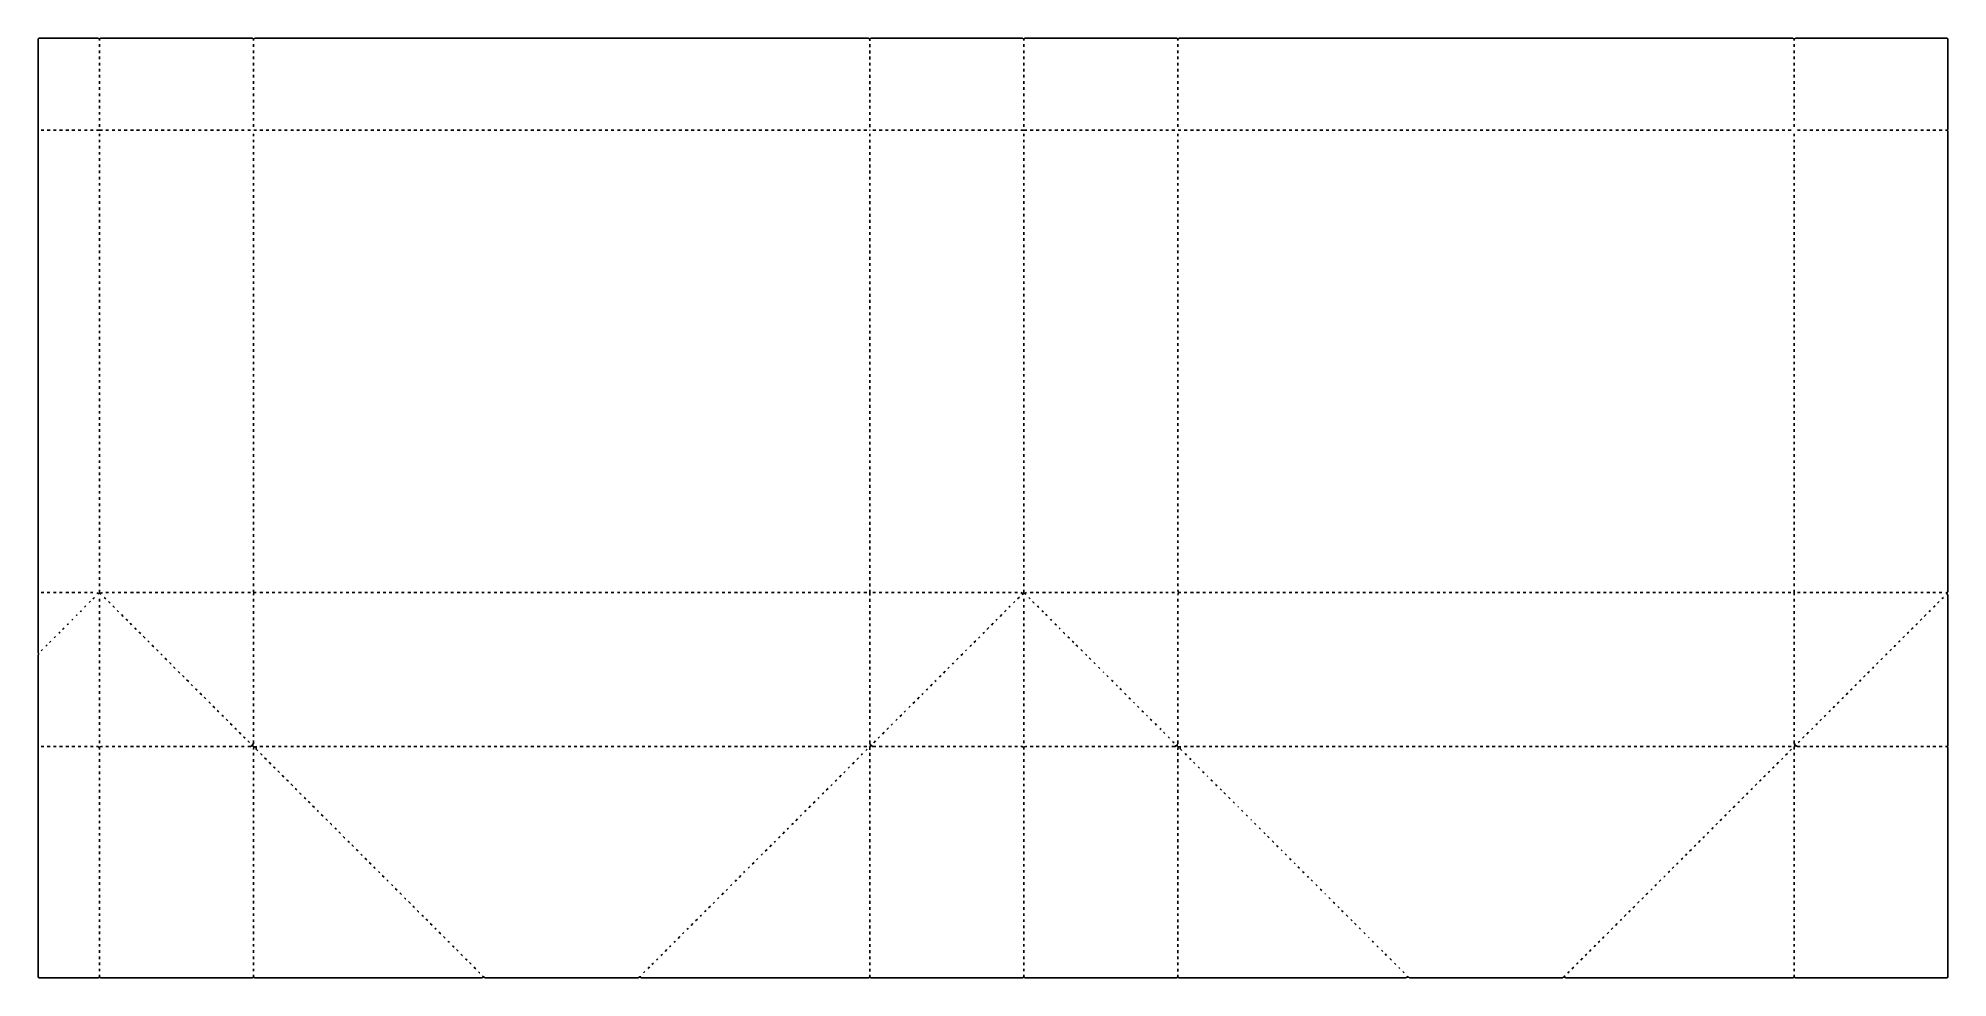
# Model space of a CAD drawing. Extents: x 2 to 7322, y 5 to 3606.
import ezdxf

# ---------------------------------------------------------------- set-up
doc = ezdxf.new("R2010")
doc.units = 0
doc.layers.get('0').update_dxf_attribs({"linetype": 'CONTINUOUS'})

msp = doc.modelspace()

# ---------------------------------------------------------------- linework, layer by layer
at = {"color": 7, "linetype": 'CONTINUOUS'}
for points in [[(7318, 1479), (7322, 1486), (7322, 3249, -0.120666), (7320, 3253, -0.120666), (7322, 3257), (7322, 3604), (7319, 3606), (6738, 3606), (6735, 3604), (6731, 3604), (6728, 3606), (4376, 3606), (4374.9, 3605.2, -0.345617), (4366, 3606), (3785, 3606), (3783.1, 3604.8), (3782, 3604), (3778, 3604), (3776.1, 3605.2), (3775, 3606), (3194, 3606), (3191, 3604), (3188, 3604), (3186.1, 3605.2), (3185, 3606), (832, 3606), (830.9, 3605.2, -0.345617), (822, 3606), (242, 3606), (240.1, 3604.8), (239, 3604), (235, 3604), (232, 3606), (5, 3606), (2, 3603), (2, 1250), (3, 1249), (3, 1244), (2, 1243), (2, 9), (5, 5), (232, 5, -0.165541), (237, 7, -0.165541), (242, 5), (822, 5, -0.165541), (827, 7, -0.165541), (832, 5), (1702, 5, -0.079147), (1708, 8)], [(230, 1475, 0.205258), (232, 1478)], [(3780, 1479, -0.192809), (3769, 1482)], [(5852, 8, -0.085094), (5858, 5), (6728, 5, -0.165541), (6733, 7, -0.165541), (6738, 5), (7319, 5), (7322, 9), (7322, 887, -0.120666), (7320, 891, -0.120666), (7322, 895), (7322, 1472), (7319.8, 1475.9), (7319, 1477), (7318, 1479, -0.120666), (7314, 1481)], [(148, 1393, -0.184026), (151, 1395)], [(163, 1408, -0.09902), (168, 1412)], [(212, 1457, -0.087559), (218, 1462)], [(3740, 1442, 0.108348), (3746, 1447)], [(3838, 1424, -0.124787), (3832, 1430)], [(3870, 1392, -0.140055), (3864, 1398)], [(7250, 1408, -0.087559), (7256, 1413)], [(7300, 1458, -0.087559), (7306, 1463)], [(95, 1340, -0.087559), (101, 1345)], [(113, 1358, -0.083767), (118, 1362)], [(3623, 1325, 0.108348), (3629, 1330)], [(3673, 1375, 0.150937), (3678, 1379)], [(3887, 1375, -0.183481), (3882, 1380)], [(7182, 1340, -0.071068), (7189, 1346)], [(7200, 1358, -0.087559), (7206, 1363)], [(45, 1290, -0.087559), (51, 1295)], [(3573, 1275, 0.108348), (3579, 1280)], [(3987, 1275, -0.140055), (3981, 1281)], [(7083, 1241, -0.087559), (7089, 1246)], [(7133, 1291, -0.087559), (7139, 1296)], [(3506, 1208, 0.150937), (3511, 1212)], [(7015, 1173, -0.071068), (7022, 1179)], [(7033, 1191, -0.087559), (7039, 1196)], [(3406, 1108, 0.108348), (3412, 1113)], [(3456, 1158, 0.108348), (3462, 1163)], [(6966, 1124, -0.087559), (6972, 1129)], [(3339, 1041, 0.213245), (3344, 1046)], [(3389, 1091, 0.150937), (3394, 1095)], [(6866, 1024, -0.087559), (6872, 1029)], [(6898, 1056, -0.071068), (6905, 1062)], [(6916, 1074, -0.087559), (6922, 1079)], [(3289, 991, 0.108348), (3295, 996)], [(6799, 957, -0.087559), (6805, 962)], [(6848, 1006, -0.071068), (6855, 1012)], [(226, 891, -0.225288), (235, 889), (239, 889), (240.1, 889.8, -0.174795), (249, 891)], [(805, 891), (816, 891.5), (819.1, 893.6), (823, 895), (824, 895), (824, 899, 0.618034), (826, 901), (827, 902), (827.5, 904), (827, 914)], [(3174, 876, 0.108348), (3180, 881)], [(3190, 879, -0.195884), (3193, 895)], [(3213, 891), (3201, 891), (3194.9, 895.3), (3193, 895), (3193, 899, -1.117265), (3192, 901), (3190, 903), (3190, 914)], [(3222, 924, 0.150937), (3227, 928)], [(3769, 891, -0.225288), (3778, 889), (3782, 889), (3783.1, 889.8, -0.174795), (3792, 891)], [(4371, 879), (4372, 890), (4368, 894), (4368, 899), (4369, 900, 0.132887), (4370.5, 903), (4371, 914)], [(6733, 880, -0.201491), (6736, 895), (6736, 899, -0.684067), (6734, 902), (6733, 903), (6733, 914)], [(6749, 907, -0.087559), (6755, 912)], [(3107, 809, 0.150937), (3112, 813)], [(6684, 842, -0.087559), (6690, 847)], [(3057, 759, 0.108348), (3063, 764)], [(6616, 774, -0.071068), (6623, 780)], [(6634, 792, -0.087559), (6640, 797)], [(2990, 692, 0.150937), (2995, 696)], [(3007, 709, 0.108348), (3013, 714)], [(6517, 675, -0.087559), (6523, 680)], [(6567, 725, -0.087559), (6573, 730)], [(2890, 592, 0.108348), (2896, 597)], [(2940, 642, 0.213245), (2945, 647)], [(6449, 607, -0.071068), (6456, 613)], [(2823, 525, 0.150937), (2828, 529)], [(2840, 542, 0.108348), (2846, 547)], [(6350, 508, -0.087559), (6356, 513)], [(6400, 558, -0.087559), (6406, 563)], [(2773, 475, 0.213245), (2778, 480)], [(6282, 440, -0.071068), (6289, 446)], [(2673, 375, 0.108348), (2679, 380)], [(2723, 425, 0.108348), (2729, 430)], [(6233, 391, -0.087559), (6239, 396)], [(2606, 308, 0.213245), (2611, 313)], [(2656, 358, 0.150937), (2661, 362)], [(6165, 323, -0.071068), (6172, 329)], [(6183, 341, -0.087559), (6189, 346)], [(2556, 258, 0.108348), (2562, 263)], [(6066, 224, -0.087559), (6072, 229)], [(6115, 273, -0.071068), (6122, 279)], [(2489, 191, 0.150937), (2494, 195)], [(5998, 156, -0.071068), (6005, 162)], [(1578, 141, -0.183481), (1573, 146)], [(2372, 74, 0.150937), (2377, 78)], [(2389, 91, 0.108348), (2395, 96)], [(2439, 141, 0.213245), (2444, 146)], [(5948, 106, -0.071068), (5955, 112)], [(1705, 13), (1708, 10), (1708, 8, -0.126966), (1715, 5), (2302, 5, -0.126706), (2309, 8), (2309, 10), (2310, 11)], [(2309, 8, -0.085094), (2315, 5), (3185, 5, -0.165541), (3190, 7, -0.120666), (3194, 5), (3775, 5, -0.165541), (3780, 7, -0.165541), (3785, 5), (4366, 5, -0.165541), (4371, 7, -0.120666), (4375, 5), (5245, 5, -0.126706), (5252, 8)], [(2322, 24, 0.140238), (2327, 29)], [(2339, 41, 0.114296), (2345, 47)], [(5250, 11), (5252, 9), (5252, 8, -0.126966), (5259, 5), (5845, 5, -0.126706), (5852, 8, -0.216752), (5855, 13)], [(5899, 57, -0.087559), (5905, 62)]]:
    msp.add_lwpolyline(points, format="xyb", dxfattribs=at)
for points in [[(237, 3597), (237, 3604)], [(827, 3597), (827, 3604)], [(3190, 3596), (3190, 3604)], [(3780, 3597), (3780, 3604)], [(4371, 3597), (4371, 3604)], [(6733, 3597), (6733, 3604)], [(237, 3573), (237, 3583)], [(237, 3549), (237, 3559)], [(237, 3526), (237, 3536)], [(827, 3573), (827, 3583)], [(827, 3549), (827, 3559)], [(827, 3526), (827, 3536)], [(3190, 3572), (3190, 3583)], [(3190, 3548), (3190, 3559)], [(3190, 3525), (3190, 3536)], [(3780, 3573), (3780, 3583)], [(3780, 3549), (3780, 3559)], [(3780, 3526), (3780, 3536)], [(4371, 3573), (4371, 3583)], [(4371, 3549), (4371, 3559)], [(4371, 3526), (4371, 3536)], [(6733, 3573), (6733, 3583)], [(6733, 3549), (6733, 3559)], [(6733, 3526), (6733, 3536)], [(237, 3502), (237, 3512)], [(237, 3479), (237, 3488)], [(237, 3455), (237, 3465)], [(237, 3431), (237, 3441)], [(827, 3502), (827, 3512)], [(827, 3479), (827, 3488)], [(827, 3455), (827, 3465)], [(827, 3431), (827, 3441)], [(3190, 3501), (3190, 3512)], [(3190, 3478), (3190, 3488)], [(3190, 3454), (3190, 3465)], [(3190, 3430), (3190, 3441)], [(3780, 3502), (3780, 3512)], [(3780, 3479), (3780, 3488)], [(3780, 3455), (3780, 3465)], [(3780, 3431), (3780, 3441)], [(4371, 3502), (4371, 3512)], [(4371, 3479), (4371, 3488)], [(4371, 3455), (4371, 3465)], [(4371, 3431), (4371, 3441)], [(6733, 3502), (6733, 3512)], [(6733, 3479), (6733, 3488)], [(6733, 3455), (6733, 3465)], [(6733, 3431), (6733, 3441)], [(237, 3408), (237, 3418)], [(237, 3384), (237, 3394)], [(237, 3360), (237, 3370)], [(827, 3408), (827, 3418)], [(827, 3384), (827, 3394)], [(827, 3360), (827, 3370)], [(3190, 3407), (3190, 3418)], [(3190, 3383), (3190, 3394)], [(3190, 3359), (3190, 3370)], [(3780, 3408), (3780, 3418)], [(3780, 3384), (3780, 3394)], [(3780, 3360), (3780, 3370)], [(4371, 3408), (4371, 3418)], [(4371, 3384), (4371, 3394)], [(4371, 3360), (4371, 3370)], [(6733, 3408), (6733, 3418)], [(6733, 3384), (6733, 3394)], [(6733, 3360), (6733, 3370)], [(237, 3337), (237, 3347)], [(237, 3313), (237, 3323)], [(237, 3290), (237, 3299)], [(827, 3337), (827, 3347)], [(827, 3313), (827, 3323)], [(827, 3290), (827, 3299)], [(3190, 3336), (3190, 3347)], [(3190, 3312), (3190, 3323)], [(3190, 3289), (3190, 3299)], [(3780, 3337), (3780, 3347)], [(3780, 3313), (3780, 3323)], [(3780, 3290), (3780, 3299)], [(4371, 3337), (4371, 3347)], [(4371, 3313), (4371, 3323)], [(4371, 3290), (4371, 3299)], [(6733, 3337), (6733, 3347)], [(6733, 3313), (6733, 3323)], [(6733, 3290), (6733, 3299)], [(13, 3253), (24, 3253)], [(37, 3253), (48, 3253)], [(61, 3253), (71, 3253)], [(84, 3253), (95, 3253)], [(108, 3253), (119, 3253)], [(131, 3253), (142, 3253)], [(155, 3253), (166, 3253)], [(179, 3253), (190, 3253)], [(202, 3253), (213, 3253)], [(226, 3253), (249, 3253)], [(237, 3266), (237, 3276)], [(237, 3231), (237, 3240)], [(261, 3253), (272, 3253)], [(285, 3253), (296, 3253)], [(309, 3253), (319, 3253)], [(332, 3253), (343, 3253)], [(356, 3253), (367, 3253)], [(379, 3253), (390, 3253)], [(403, 3253), (414, 3253)], [(427, 3253), (438, 3253)], [(450, 3253), (461, 3253)], [(474, 3253), (485, 3253)], [(498, 3253), (508, 3253)], [(521, 3253), (532, 3253)], [(545, 3253), (556, 3253)], [(568, 3253), (579, 3253)], [(592, 3253), (603, 3253)], [(616, 3253), (627, 3253)], [(639, 3253), (650, 3253)], [(663, 3253), (674, 3253)], [(687, 3253), (697, 3253)], [(710, 3253), (721, 3253)], [(734, 3253), (745, 3253)], [(757, 3253), (768, 3253)], [(781, 3253), (792, 3253)], [(805, 3253), (816, 3253)], [(827, 3266), (827, 3276)], [(827, 3231), (827, 3240)], [(828, 3253), (839, 3253)], [(852, 3253), (863, 3253)], [(876, 3253), (886, 3253)], [(899, 3253), (910, 3253)], [(923, 3253), (934, 3253)], [(946, 3253), (957, 3253)], [(970, 3253), (981, 3253)], [(994, 3253), (1004, 3253)], [(1017, 3253), (1028, 3253)], [(1041, 3253), (1052, 3253)], [(1065, 3253), (1075, 3253)], [(1088, 3253), (1099, 3253)], [(1112, 3253), (1123, 3253)], [(1135, 3253), (1146, 3253)], [(1159, 3253), (1170, 3253)], [(1183, 3253), (1193, 3253)], [(1206, 3253), (1217, 3253)], [(1230, 3253), (1241, 3253)], [(1254, 3253), (1264, 3253)], [(1277, 3253), (1288, 3253)], [(1301, 3253), (1312, 3253)], [(1324, 3253), (1335, 3253)], [(1348, 3253), (1359, 3253)], [(1372, 3253), (1382, 3253)], [(1395, 3253), (1406, 3253)], [(1419, 3253), (1430, 3253)], [(1442, 3253), (1453, 3253)], [(1466, 3253), (1477, 3253)], [(1490, 3253), (1501, 3253)], [(1513, 3253), (1524, 3253)], [(1537, 3253), (1548, 3253)], [(1561, 3253), (1571, 3253)], [(1584, 3253), (1595, 3253)], [(1608, 3253), (1619, 3253)], [(1631, 3253), (1642, 3253)], [(1655, 3253), (1666, 3253)], [(1679, 3253), (1690, 3253)], [(1702, 3253), (1713, 3253)], [(1726, 3253), (1737, 3253)], [(1750, 3253), (1760, 3253)], [(1773, 3253), (1784, 3253)], [(1797, 3253), (1808, 3253)], [(1820, 3253), (1831, 3253)], [(1844, 3253), (1855, 3253)], [(1868, 3253), (1878, 3253)], [(1891, 3253), (1902, 3253)], [(1915, 3253), (1926, 3253)], [(1939, 3253), (1949, 3253)], [(1962, 3253), (1973, 3253)], [(1986, 3253), (1997, 3253)], [(2009, 3253), (2020, 3253)], [(2033, 3253), (2044, 3253)], [(2057, 3253), (2067, 3253)], [(2080, 3253), (2091, 3253)], [(2104, 3253), (2115, 3253)], [(2128, 3253), (2138, 3253)], [(2151, 3253), (2162, 3253)], [(2175, 3253), (2186, 3253)], [(2198, 3253), (2209, 3253)], [(2222, 3253), (2233, 3253)], [(2246, 3253), (2256, 3253)], [(2269, 3253), (2280, 3253)], [(2293, 3253), (2304, 3253)], [(2317, 3253), (2327, 3253)], [(2340, 3253), (2351, 3253)], [(2364, 3253), (2375, 3253)], [(2387, 3253), (2398, 3253)], [(2411, 3253), (2422, 3253)], [(2435, 3253), (2445, 3253)], [(2458, 3253), (2469, 3253)], [(2482, 3253), (2493, 3253)], [(2505, 3253), (2516, 3253)], [(2529, 3253), (2540, 3253)], [(2553, 3253), (2564, 3253)], [(2576, 3253), (2587, 3253)], [(2600, 3253), (2611, 3253)], [(2624, 3253), (2634, 3253)], [(2647, 3253), (2658, 3253)], [(2671, 3253), (2682, 3253)], [(2694, 3253), (2705, 3253)], [(2718, 3253), (2729, 3253)], [(2742, 3253), (2753, 3253)], [(2765, 3253), (2776, 3253)], [(2789, 3253), (2800, 3253)], [(2813, 3253), (2823, 3253)], [(2836, 3253), (2847, 3253)], [(2860, 3253), (2871, 3253)], [(2883, 3253), (2894, 3253)], [(2907, 3253), (2918, 3253)], [(2931, 3253), (2941, 3253)], [(2954, 3253), (2965, 3253)], [(2978, 3253), (2989, 3253)], [(3002, 3253), (3012, 3253)], [(3025, 3253), (3036, 3253)], [(3049, 3253), (3060, 3253)], [(3072, 3253), (3083, 3253)], [(3096, 3253), (3107, 3253)], [(3120, 3253), (3130, 3253)], [(3143, 3253), (3154, 3253)], [(3167, 3253), (3178, 3253)], [(3189, 3253), (3191, 3253)], [(3190, 3265), (3190, 3276)], [(3190, 3230), (3190, 3240)], [(3202, 3253), (3213, 3253)], [(3226, 3253), (3237, 3253)], [(3250, 3253), (3260, 3253)], [(3273, 3253), (3284, 3253)], [(3297, 3253), (3308, 3253)], [(3320, 3253), (3331, 3253)], [(3344, 3253), (3355, 3253)], [(3368, 3253), (3378, 3253)], [(3391, 3253), (3402, 3253)], [(3415, 3253), (3426, 3253)], [(3439, 3253), (3449, 3253)], [(3462, 3253), (3473, 3253)], [(3486, 3253), (3497, 3253)], [(3509, 3253), (3520, 3253)], [(3533, 3253), (3544, 3253)], [(3557, 3253), (3567, 3253)], [(3580, 3253), (3591, 3253)], [(3604, 3253), (3615, 3253)], [(3628, 3253), (3638, 3253)], [(3651, 3253), (3662, 3253)], [(3675, 3253), (3686, 3253)], [(3698, 3253), (3709, 3253)], [(3722, 3253), (3733, 3253)], [(3746, 3253), (3756, 3253)], [(3769, 3253), (3792, 3253)], [(3780, 3266), (3780, 3276)], [(3780, 3231), (3780, 3240)], [(3805, 3253), (3816, 3253)], [(3828, 3253), (3839, 3253)], [(3852, 3253), (3863, 3253)], [(3876, 3253), (3886, 3253)], [(3899, 3253), (3910, 3253)], [(3923, 3253), (3934, 3253)], [(3946, 3253), (3957, 3253)], [(3970, 3253), (3981, 3253)], [(3994, 3253), (4004, 3253)], [(4017, 3253), (4028, 3253)], [(4041, 3253), (4052, 3253)], [(4065, 3253), (4075, 3253)], [(4088, 3253), (4099, 3253)], [(4112, 3253), (4123, 3253)], [(4135, 3253), (4146, 3253)], [(4159, 3253), (4170, 3253)], [(4183, 3253), (4193, 3253)], [(4206, 3253), (4217, 3253)], [(4230, 3253), (4241, 3253)], [(4254, 3253), (4264, 3253)], [(4277, 3253), (4288, 3253)], [(4301, 3253), (4312, 3253)], [(4324, 3253), (4335, 3253)], [(4348, 3253), (4359, 3253)], [(4371, 3266), (4371, 3276)], [(4371, 3231), (4371, 3240)], [(4372, 3253), (4382, 3253)], [(4395, 3253), (4406, 3253)], [(4419, 3253), (4430, 3253)], [(4442, 3253), (4453, 3253)], [(4466, 3253), (4477, 3253)], [(4490, 3253), (4501, 3253)], [(4513, 3253), (4524, 3253)], [(4537, 3253), (4548, 3253)], [(4561, 3253), (4571, 3253)], [(4584, 3253), (4595, 3253)], [(4608, 3253), (4619, 3253)], [(4631, 3253), (4642, 3253)], [(4655, 3253), (4666, 3253)], [(4679, 3253), (4690, 3253)], [(4702, 3253), (4713, 3253)], [(4726, 3253), (4737, 3253)], [(4750, 3253), (4760, 3253)], [(4773, 3253), (4784, 3253)], [(4797, 3253), (4808, 3253)], [(4820, 3253), (4831, 3253)], [(4844, 3253), (4855, 3253)], [(4868, 3253), (4878, 3253)], [(4891, 3253), (4902, 3253)], [(4915, 3253), (4926, 3253)], [(4939, 3253), (4949, 3253)], [(4962, 3253), (4973, 3253)], [(4986, 3253), (4997, 3253)], [(5009, 3253), (5020, 3253)], [(5033, 3253), (5044, 3253)], [(5057, 3253), (5067, 3253)], [(5080, 3253), (5091, 3253)], [(5104, 3253), (5115, 3253)], [(5128, 3253), (5138, 3253)], [(5151, 3253), (5162, 3253)], [(5175, 3253), (5186, 3253)], [(5198, 3253), (5209, 3253)], [(5222, 3253), (5233, 3253)], [(5246, 3253), (5256, 3253)], [(5269, 3253), (5280, 3253)], [(5293, 3253), (5304, 3253)], [(5317, 3253), (5327, 3253)], [(5340, 3253), (5351, 3253)], [(5364, 3253), (5375, 3253)], [(5387, 3253), (5398, 3253)], [(5411, 3253), (5422, 3253)], [(5435, 3253), (5445, 3253)], [(5458, 3253), (5469, 3253)], [(5482, 3253), (5493, 3253)], [(5505, 3253), (5516, 3253)], [(5529, 3253), (5540, 3253)], [(5553, 3253), (5564, 3253)], [(5576, 3253), (5587, 3253)], [(5600, 3253), (5611, 3253)], [(5624, 3253), (5634, 3253)], [(5647, 3253), (5658, 3253)], [(5671, 3253), (5682, 3253)], [(5694, 3253), (5705, 3253)], [(5718, 3253), (5729, 3253)], [(5742, 3253), (5753, 3253)], [(5765, 3253), (5776, 3253)], [(5789, 3253), (5800, 3253)], [(5813, 3253), (5823, 3253)], [(5836, 3253), (5847, 3253)], [(5860, 3253), (5871, 3253)], [(5883, 3253), (5894, 3253)], [(5907, 3253), (5918, 3253)], [(5931, 3253), (5941, 3253)], [(5954, 3253), (5965, 3253)], [(5978, 3253), (5989, 3253)], [(6002, 3253), (6012, 3253)], [(6025, 3253), (6036, 3253)], [(6049, 3253), (6060, 3253)], [(6072, 3253), (6083, 3253)], [(6096, 3253), (6107, 3253)], [(6120, 3253), (6130, 3253)], [(6143, 3253), (6154, 3253)], [(6167, 3253), (6178, 3253)], [(6191, 3253), (6201, 3253)], [(6214, 3253), (6225, 3253)], [(6238, 3253), (6249, 3253)], [(6261, 3253), (6272, 3253)], [(6285, 3253), (6296, 3253)], [(6309, 3253), (6319, 3253)], [(6332, 3253), (6343, 3253)], [(6356, 3253), (6367, 3253)], [(6379, 3253), (6390, 3253)], [(6403, 3253), (6414, 3253)], [(6427, 3253), (6438, 3253)], [(6450, 3253), (6461, 3253)], [(6474, 3253), (6485, 3253)], [(6498, 3253), (6508, 3253)], [(6521, 3253), (6532, 3253)], [(6545, 3253), (6556, 3253)], [(6568, 3253), (6579, 3253)], [(6592, 3253), (6603, 3253)], [(6616, 3253), (6627, 3253)], [(6639, 3253), (6650, 3253)], [(6663, 3253), (6674, 3253)], [(6687, 3253), (6697, 3253)], [(6710, 3253), (6721, 3253)], [(6733, 3266), (6733, 3276)], [(6733, 3231), (6733, 3240)], [(6746, 3253), (6756, 3253)], [(6769, 3253), (6780, 3253)], [(6793, 3253), (6804, 3253)], [(6817, 3253), (6827, 3253)], [(6840, 3253), (6851, 3253)], [(6864, 3253), (6875, 3253)], [(6887, 3253), (6898, 3253)], [(6911, 3253), (6922, 3253)], [(6935, 3253), (6945, 3253)], [(6958, 3253), (6969, 3253)], [(6982, 3253), (6993, 3253)], [(7005, 3253), (7016, 3253)], [(7029, 3253), (7040, 3253)], [(7053, 3253), (7064, 3253)], [(7076, 3253), (7087, 3253)], [(7100, 3253), (7111, 3253)], [(7124, 3253), (7134, 3253)], [(7147, 3253), (7158, 3253)], [(7171, 3253), (7182, 3253)], [(7194, 3253), (7205, 3253)], [(7218, 3253), (7229, 3253)], [(7242, 3253), (7253, 3253)], [(7265, 3253), (7276, 3253)], [(7289, 3253), (7300, 3253)], [(7313, 3253), (7320, 3253)], [(237, 3207), (237, 3217)], [(237, 3183), (237, 3193)], [(237, 3160), (237, 3169)], [(827, 3207), (827, 3217)], [(827, 3183), (827, 3193)], [(827, 3160), (827, 3169)], [(3190, 3206), (3190, 3217)], [(3190, 3182), (3190, 3193)], [(3190, 3159), (3190, 3169)], [(3780, 3207), (3780, 3217)], [(3780, 3183), (3780, 3193)], [(3780, 3160), (3780, 3169)], [(4371, 3207), (4371, 3217)], [(4371, 3183), (4371, 3193)], [(4371, 3160), (4371, 3169)], [(6733, 3207), (6733, 3217)], [(6733, 3183), (6733, 3193)], [(6733, 3160), (6733, 3169)], [(237, 3136), (237, 3146)], [(237, 3112), (237, 3122)], [(237, 3089), (237, 3099)], [(237, 3065), (237, 3075)], [(827, 3136), (827, 3146)], [(827, 3112), (827, 3122)], [(827, 3089), (827, 3099)], [(827, 3065), (827, 3075)], [(3190, 3135), (3190, 3146)], [(3190, 3111), (3190, 3122)], [(3190, 3088), (3190, 3099)], [(3190, 3064), (3190, 3075)], [(3780, 3136), (3780, 3146)], [(3780, 3112), (3780, 3122)], [(3780, 3089), (3780, 3099)], [(3780, 3065), (3780, 3075)], [(4371, 3136), (4371, 3146)], [(4371, 3112), (4371, 3122)], [(4371, 3089), (4371, 3099)], [(4371, 3065), (4371, 3075)], [(6733, 3136), (6733, 3146)], [(6733, 3112), (6733, 3122)], [(6733, 3089), (6733, 3099)], [(6733, 3065), (6733, 3075)], [(237, 3042), (237, 3051)], [(237, 3018), (237, 3028)], [(237, 2994), (237, 3004)], [(827, 3042), (827, 3051)], [(827, 3018), (827, 3028)], [(827, 2994), (827, 3004)], [(3190, 3041), (3190, 3051)], [(3190, 3017), (3190, 3028)], [(3190, 2993), (3190, 3004)], [(3780, 3042), (3780, 3051)], [(3780, 3018), (3780, 3028)], [(3780, 2994), (3780, 3004)], [(4371, 3042), (4371, 3051)], [(4371, 3018), (4371, 3028)], [(4371, 2994), (4371, 3004)], [(6733, 3042), (6733, 3051)], [(6733, 3018), (6733, 3028)], [(6733, 2994), (6733, 3004)], [(237, 2971), (237, 2981)], [(237, 2947), (237, 2957)], [(237, 2923), (237, 2933)], [(827, 2971), (827, 2981)], [(827, 2947), (827, 2957)], [(827, 2923), (827, 2933)], [(3190, 2970), (3190, 2981)], [(3190, 2946), (3190, 2957)], [(3190, 2922), (3190, 2933)], [(3780, 2971), (3780, 2981)], [(3780, 2947), (3780, 2957)], [(3780, 2923), (3780, 2933)], [(4371, 2971), (4371, 2981)], [(4371, 2947), (4371, 2957)], [(4371, 2923), (4371, 2933)], [(6733, 2971), (6733, 2981)], [(6733, 2947), (6733, 2957)], [(6733, 2923), (6733, 2933)], [(237, 2900), (237, 2910)], [(237, 2876), (237, 2886)], [(237, 2853), (237, 2862)], [(827, 2900), (827, 2910)], [(827, 2876), (827, 2886)], [(827, 2853), (827, 2862)], [(3190, 2899), (3190, 2910)], [(3190, 2875), (3190, 2886)], [(3190, 2852), (3190, 2862)], [(3780, 2900), (3780, 2910)], [(3780, 2876), (3780, 2886)], [(3780, 2853), (3780, 2862)], [(4371, 2900), (4371, 2910)], [(4371, 2876), (4371, 2886)], [(4371, 2853), (4371, 2862)], [(6733, 2900), (6733, 2910)], [(6733, 2876), (6733, 2886)], [(6733, 2853), (6733, 2862)], [(237, 2829), (237, 2839)], [(237, 2805), (237, 2815)], [(237, 2782), (237, 2792)], [(827, 2829), (827, 2839)], [(827, 2805), (827, 2815)], [(827, 2782), (827, 2792)], [(3190, 2828), (3190, 2839)], [(3190, 2804), (3190, 2815)], [(3190, 2781), (3190, 2792)], [(3780, 2829), (3780, 2839)], [(3780, 2805), (3780, 2815)], [(3780, 2782), (3780, 2792)], [(4371, 2829), (4371, 2839)], [(4371, 2805), (4371, 2815)], [(4371, 2782), (4371, 2792)], [(6733, 2829), (6733, 2839)], [(6733, 2805), (6733, 2815)], [(6733, 2782), (6733, 2792)], [(237, 2758), (237, 2768)], [(237, 2735), (237, 2744)], [(237, 2711), (237, 2721)], [(827, 2758), (827, 2768)], [(827, 2735), (827, 2744)], [(827, 2711), (827, 2721)], [(3190, 2757), (3190, 2768)], [(3190, 2734), (3190, 2744)], [(3190, 2710), (3190, 2721)], [(3780, 2758), (3780, 2768)], [(3780, 2735), (3780, 2744)], [(3780, 2711), (3780, 2721)], [(4371, 2758), (4371, 2768)], [(4371, 2735), (4371, 2744)], [(4371, 2711), (4371, 2721)], [(6733, 2758), (6733, 2768)], [(6733, 2735), (6733, 2744)], [(6733, 2711), (6733, 2721)], [(237, 2687), (237, 2697)], [(237, 2664), (237, 2673)], [(237, 2640), (237, 2650)], [(827, 2687), (827, 2697)], [(827, 2664), (827, 2673)], [(827, 2640), (827, 2650)], [(3190, 2686), (3190, 2697)], [(3190, 2663), (3190, 2673)], [(3190, 2639), (3190, 2650)], [(3780, 2687), (3780, 2697)], [(3780, 2664), (3780, 2673)], [(3780, 2640), (3780, 2650)], [(4371, 2687), (4371, 2697)], [(4371, 2664), (4371, 2673)], [(4371, 2640), (4371, 2650)], [(6733, 2687), (6733, 2697)], [(6733, 2664), (6733, 2673)], [(6733, 2640), (6733, 2650)], [(237, 2616), (237, 2626)], [(237, 2593), (237, 2603)], [(237, 2569), (237, 2579)], [(827, 2616), (827, 2626)], [(827, 2593), (827, 2603)], [(827, 2569), (827, 2579)], [(3190, 2615), (3190, 2626)], [(3190, 2592), (3190, 2603)], [(3190, 2568), (3190, 2579)], [(3780, 2616), (3780, 2626)], [(3780, 2593), (3780, 2603)], [(3780, 2569), (3780, 2579)], [(4371, 2616), (4371, 2626)], [(4371, 2593), (4371, 2603)], [(4371, 2569), (4371, 2579)], [(6733, 2616), (6733, 2626)], [(6733, 2593), (6733, 2603)], [(6733, 2569), (6733, 2579)], [(237, 2546), (237, 2555)], [(237, 2522), (237, 2532)], [(237, 2498), (237, 2508)], [(827, 2546), (827, 2555)], [(827, 2522), (827, 2532)], [(827, 2498), (827, 2508)], [(3190, 2545), (3190, 2555)], [(3190, 2521), (3190, 2532)], [(3190, 2497), (3190, 2508)], [(3780, 2546), (3780, 2555)], [(3780, 2522), (3780, 2532)], [(3780, 2498), (3780, 2508)], [(4371, 2546), (4371, 2555)], [(4371, 2522), (4371, 2532)], [(4371, 2498), (4371, 2508)], [(6733, 2546), (6733, 2555)], [(6733, 2522), (6733, 2532)], [(6733, 2498), (6733, 2508)], [(237, 2475), (237, 2485)], [(237, 2451), (237, 2461)], [(237, 2427), (237, 2437)], [(827, 2475), (827, 2485)], [(827, 2451), (827, 2461)], [(827, 2427), (827, 2437)], [(3190, 2474), (3190, 2485)], [(3190, 2450), (3190, 2461)], [(3190, 2426), (3190, 2437)], [(3780, 2475), (3780, 2485)], [(3780, 2451), (3780, 2461)], [(3780, 2427), (3780, 2437)], [(4371, 2475), (4371, 2485)], [(4371, 2451), (4371, 2461)], [(4371, 2427), (4371, 2437)], [(6733, 2475), (6733, 2485)], [(6733, 2451), (6733, 2461)], [(6733, 2427), (6733, 2437)], [(237, 2404), (237, 2414)], [(237, 2380), (237, 2390)], [(237, 2357), (237, 2366)], [(237, 2333), (237, 2343)], [(827, 2404), (827, 2414)], [(827, 2380), (827, 2390)], [(827, 2357), (827, 2366)], [(827, 2333), (827, 2343)], [(3190, 2403), (3190, 2414)], [(3190, 2379), (3190, 2390)], [(3190, 2356), (3190, 2366)], [(3190, 2332), (3190, 2343)], [(3780, 2404), (3780, 2414)], [(3780, 2380), (3780, 2390)], [(3780, 2357), (3780, 2366)], [(3780, 2333), (3780, 2343)], [(4371, 2404), (4371, 2414)], [(4371, 2380), (4371, 2390)], [(4371, 2357), (4371, 2366)], [(4371, 2333), (4371, 2343)], [(6733, 2404), (6733, 2414)], [(6733, 2380), (6733, 2390)], [(6733, 2357), (6733, 2366)], [(6733, 2333), (6733, 2343)], [(237, 2309), (237, 2319)], [(237, 2286), (237, 2296)], [(237, 2262), (237, 2272)], [(827, 2309), (827, 2319)], [(827, 2286), (827, 2296)], [(827, 2262), (827, 2272)], [(3190, 2308), (3190, 2319)], [(3190, 2285), (3190, 2296)], [(3190, 2261), (3190, 2272)], [(3780, 2309), (3780, 2319)], [(3780, 2286), (3780, 2296)], [(3780, 2262), (3780, 2272)], [(4371, 2309), (4371, 2319)], [(4371, 2286), (4371, 2296)], [(4371, 2262), (4371, 2272)], [(6733, 2309), (6733, 2319)], [(6733, 2286), (6733, 2296)], [(6733, 2262), (6733, 2272)], [(237, 2239), (237, 2248)], [(237, 2215), (237, 2225)], [(237, 2191), (237, 2201)], [(827, 2239), (827, 2248)], [(827, 2215), (827, 2225)], [(827, 2191), (827, 2201)], [(3190, 2238), (3190, 2248)], [(3190, 2214), (3190, 2225)], [(3190, 2190), (3190, 2201)], [(3780, 2239), (3780, 2248)], [(3780, 2215), (3780, 2225)], [(3780, 2191), (3780, 2201)], [(4371, 2239), (4371, 2248)], [(4371, 2215), (4371, 2225)], [(4371, 2191), (4371, 2201)], [(6733, 2239), (6733, 2248)], [(6733, 2215), (6733, 2225)], [(6733, 2191), (6733, 2201)], [(237, 2168), (237, 2177)], [(237, 2144), (237, 2154)], [(237, 2120), (237, 2130)], [(827, 2168), (827, 2177)], [(827, 2144), (827, 2154)], [(827, 2120), (827, 2130)], [(3190, 2167), (3190, 2177)], [(3190, 2143), (3190, 2154)], [(3190, 2119), (3190, 2130)], [(3780, 2168), (3780, 2177)], [(3780, 2144), (3780, 2154)], [(3780, 2120), (3780, 2130)], [(4371, 2168), (4371, 2177)], [(4371, 2144), (4371, 2154)], [(4371, 2120), (4371, 2130)], [(6733, 2168), (6733, 2177)], [(6733, 2144), (6733, 2154)], [(6733, 2120), (6733, 2130)], [(237, 2097), (237, 2107)], [(237, 2073), (237, 2083)], [(237, 2050), (237, 2059)], [(827, 2097), (827, 2107)], [(827, 2073), (827, 2083)], [(827, 2050), (827, 2059)], [(3190, 2096), (3190, 2107)], [(3190, 2072), (3190, 2083)], [(3190, 2049), (3190, 2059)], [(3780, 2097), (3780, 2107)], [(3780, 2073), (3780, 2083)], [(3780, 2050), (3780, 2059)], [(4371, 2097), (4371, 2107)], [(4371, 2073), (4371, 2083)], [(4371, 2050), (4371, 2059)], [(6733, 2097), (6733, 2107)], [(6733, 2073), (6733, 2083)], [(6733, 2050), (6733, 2059)], [(237, 2026), (237, 2036)], [(237, 2002), (237, 2012)], [(237, 1979), (237, 1988)], [(827, 2026), (827, 2036)], [(827, 2002), (827, 2012)], [(827, 1979), (827, 1988)], [(3190, 2025), (3190, 2036)], [(3190, 2001), (3190, 2012)], [(3190, 1978), (3190, 1988)], [(3780, 2026), (3780, 2036)], [(3780, 2002), (3780, 2012)], [(3780, 1979), (3780, 1988)], [(4371, 2026), (4371, 2036)], [(4371, 2002), (4371, 2012)], [(4371, 1979), (4371, 1988)], [(6733, 2026), (6733, 2036)], [(6733, 2002), (6733, 2012)], [(6733, 1979), (6733, 1988)], [(237, 1955), (237, 1965)], [(237, 1931), (237, 1941)], [(237, 1908), (237, 1918)], [(827, 1955), (827, 1965)], [(827, 1931), (827, 1941)], [(827, 1908), (827, 1918)], [(3190, 1954), (3190, 1965)], [(3190, 1930), (3190, 1941)], [(3190, 1907), (3190, 1918)], [(3780, 1955), (3780, 1965)], [(3780, 1931), (3780, 1941)], [(3780, 1908), (3780, 1918)], [(4371, 1955), (4371, 1965)], [(4371, 1931), (4371, 1941)], [(4371, 1908), (4371, 1918)], [(6733, 1955), (6733, 1965)], [(6733, 1931), (6733, 1941)], [(6733, 1908), (6733, 1918)], [(237, 1884), (237, 1894)], [(237, 1861), (237, 1870)], [(237, 1837), (237, 1847)], [(827, 1884), (827, 1894)], [(827, 1861), (827, 1870)], [(827, 1837), (827, 1847)], [(3190, 1883), (3190, 1894)], [(3190, 1860), (3190, 1870)], [(3190, 1836), (3190, 1847)], [(3780, 1884), (3780, 1894)], [(3780, 1861), (3780, 1870)], [(3780, 1837), (3780, 1847)], [(4371, 1884), (4371, 1894)], [(4371, 1861), (4371, 1870)], [(4371, 1837), (4371, 1847)], [(6733, 1884), (6733, 1894)], [(6733, 1861), (6733, 1870)], [(6733, 1837), (6733, 1847)], [(237, 1813), (237, 1823)], [(237, 1790), (237, 1800)], [(237, 1766), (237, 1776)], [(827, 1813), (827, 1823)], [(827, 1790), (827, 1800)], [(827, 1766), (827, 1776)], [(3190, 1812), (3190, 1823)], [(3190, 1789), (3190, 1800)], [(3190, 1765), (3190, 1776)], [(3780, 1813), (3780, 1823)], [(3780, 1790), (3780, 1800)], [(3780, 1766), (3780, 1776)], [(4371, 1813), (4371, 1823)], [(4371, 1790), (4371, 1800)], [(4371, 1766), (4371, 1776)], [(6733, 1813), (6733, 1823)], [(6733, 1790), (6733, 1800)], [(6733, 1766), (6733, 1776)], [(237, 1742), (237, 1752)], [(237, 1719), (237, 1729)], [(237, 1695), (237, 1705)], [(827, 1742), (827, 1752)], [(827, 1719), (827, 1729)], [(827, 1695), (827, 1705)], [(3190, 1741), (3190, 1752)], [(3190, 1718), (3190, 1729)], [(3190, 1694), (3190, 1705)], [(3780, 1742), (3780, 1752)], [(3780, 1719), (3780, 1729)], [(3780, 1695), (3780, 1705)], [(4371, 1742), (4371, 1752)], [(4371, 1719), (4371, 1729)], [(4371, 1695), (4371, 1705)], [(6733, 1742), (6733, 1752)], [(6733, 1719), (6733, 1729)], [(6733, 1695), (6733, 1705)], [(237, 1672), (237, 1681)], [(237, 1648), (237, 1658)], [(237, 1624), (237, 1634)], [(237, 1601), (237, 1611)], [(827, 1672), (827, 1681)], [(827, 1648), (827, 1658)], [(827, 1624), (827, 1634)], [(827, 1601), (827, 1611)], [(3190, 1671), (3190, 1681)], [(3190, 1647), (3190, 1658)], [(3190, 1623), (3190, 1634)], [(3190, 1600), (3190, 1611)], [(3780, 1672), (3780, 1681)], [(3780, 1648), (3780, 1658)], [(3780, 1624), (3780, 1634)], [(3780, 1601), (3780, 1611)], [(4371, 1672), (4371, 1681)], [(4371, 1648), (4371, 1658)], [(4371, 1624), (4371, 1634)], [(4371, 1601), (4371, 1611)], [(6733, 1672), (6733, 1681)], [(6733, 1648), (6733, 1658)], [(6733, 1624), (6733, 1634)], [(6733, 1601), (6733, 1611)], [(237, 1577), (237, 1587)], [(237, 1554), (237, 1563)], [(237, 1530), (237, 1540)], [(827, 1577), (827, 1587)], [(827, 1554), (827, 1563)], [(827, 1530), (827, 1540)], [(3190, 1576), (3190, 1587)], [(3190, 1553), (3190, 1563)], [(3190, 1529), (3190, 1540)], [(3780, 1577), (3780, 1587)], [(3780, 1554), (3780, 1563)], [(3780, 1530), (3780, 1540)], [(4371, 1577), (4371, 1587)], [(4371, 1554), (4371, 1563)], [(4371, 1530), (4371, 1540)], [(6733, 1577), (6733, 1587)], [(6733, 1554), (6733, 1563)], [(6733, 1530), (6733, 1540)], [(13, 1482), (23, 1482)], [(37, 1482), (47, 1482)], [(61, 1482), (71, 1482)], [(84, 1482), (94, 1482)], [(108, 1482), (119, 1482)], [(131, 1482), (142, 1482)], [(155, 1482), (165, 1482)], [(179, 1482), (190, 1482)], [(202, 1482), (212, 1482)], [(227, 1481), (232, 1478), (236, 1478), (237, 1479), (239, 1479), (240, 1478), (249, 1482)], [(237, 1506), (237, 1516)], [(237, 1479), (237, 1492)], [(243, 1475), (240, 1478)], [(261, 1482), (271, 1482)], [(285, 1482), (295, 1482)], [(309, 1482), (319, 1482)], [(332, 1482), (342, 1482)], [(356, 1482), (367, 1482)], [(379, 1482), (390, 1482)], [(403, 1482), (413, 1482)], [(427, 1482), (438, 1482)], [(450, 1482), (460, 1482)], [(474, 1482), (484, 1482)], [(498, 1482), (508, 1482)], [(521, 1482), (531, 1482)], [(545, 1482), (556, 1482)], [(568, 1482), (579, 1482)], [(592, 1482), (602, 1482)], [(616, 1482), (627, 1482)], [(639, 1482), (649, 1482)], [(663, 1482), (673, 1482)], [(687, 1482), (697, 1482)], [(710, 1482), (720, 1482)], [(734, 1482), (745, 1482)], [(757, 1482), (768, 1482)], [(781, 1482), (791, 1482)], [(805, 1482), (816, 1482)], [(827, 1506), (827, 1516)], [(827, 1471), (829, 1482), (828.8, 1482.9), (827.4, 1486.1), (827, 1492)], [(829, 1482), (838, 1482)], [(852, 1482), (863, 1482)], [(876, 1482), (886, 1482)], [(899, 1482), (909, 1482)], [(923, 1482), (934, 1482)], [(946, 1482), (956, 1482)], [(970, 1482), (980, 1482)], [(994, 1482), (1004, 1482)], [(1017, 1482), (1027, 1482)], [(1041, 1482), (1052, 1482)], [(1065, 1482), (1075, 1482)], [(1088, 1482), (1098, 1482)], [(1112, 1482), (1123, 1482)], [(1135, 1482), (1145, 1482)], [(1159, 1482), (1169, 1482)], [(1183, 1482), (1193, 1482)], [(1206, 1482), (1216, 1482)], [(1230, 1482), (1241, 1482)], [(1254, 1482), (1264, 1482)], [(1277, 1482), (1287, 1482)], [(1301, 1482), (1312, 1482)], [(1324, 1482), (1334, 1482)], [(1348, 1482), (1358, 1482)], [(1372, 1482), (1382, 1482)], [(1395, 1482), (1405, 1482)], [(1419, 1482), (1430, 1482)], [(1442, 1482), (1453, 1482)], [(1466, 1482), (1476, 1482)], [(1490, 1482), (1501, 1482)], [(1513, 1482), (1523, 1482)], [(1537, 1482), (1547, 1482)], [(1561, 1482), (1571, 1482)], [(1584, 1482), (1594, 1482)], [(1608, 1482), (1619, 1482)], [(1631, 1482), (1642, 1482)], [(1655, 1482), (1665, 1482)], [(1679, 1482), (1690, 1482)], [(1702, 1482), (1712, 1482)], [(1726, 1482), (1736, 1482)], [(1750, 1482), (1760, 1482)], [(1773, 1482), (1783, 1482)], [(1797, 1482), (1808, 1482)], [(1820, 1482), (1831, 1482)], [(1844, 1482), (1854, 1482)], [(1868, 1482), (1878, 1482)], [(1891, 1482), (1901, 1482)], [(1915, 1482), (1926, 1482)], [(1939, 1482), (1949, 1482)], [(1962, 1482), (1972, 1482)], [(1986, 1482), (1997, 1482)], [(2009, 1482), (2019, 1482)], [(2033, 1482), (2043, 1482)], [(2057, 1482), (2067, 1482)], [(2080, 1482), (2090, 1482)], [(2104, 1482), (2115, 1482)], [(2128, 1482), (2138, 1482)], [(2151, 1482), (2161, 1482)], [(2175, 1482), (2186, 1482)], [(2198, 1482), (2208, 1482)], [(2222, 1482), (2232, 1482)], [(2246, 1482), (2256, 1482)], [(2269, 1482), (2279, 1482)], [(2293, 1482), (2304, 1482)], [(2317, 1482), (2327, 1482)], [(2340, 1482), (2350, 1482)], [(2364, 1482), (2375, 1482)], [(2387, 1482), (2397, 1482)], [(2411, 1482), (2421, 1482)], [(2435, 1482), (2445, 1482)], [(2458, 1482), (2468, 1482)], [(2482, 1482), (2493, 1482)], [(2505, 1482), (2516, 1482)], [(2529, 1482), (2539, 1482)], [(2553, 1482), (2564, 1482)], [(2576, 1482), (2586, 1482)], [(2600, 1482), (2610, 1482)], [(2624, 1482), (2634, 1482)], [(2647, 1482), (2657, 1482)], [(2671, 1482), (2682, 1482)], [(2694, 1482), (2705, 1482)], [(2718, 1482), (2728, 1482)], [(2742, 1482), (2753, 1482)], [(2765, 1482), (2775, 1482)], [(2789, 1482), (2799, 1482)], [(2813, 1482), (2823, 1482)], [(2836, 1482), (2846, 1482)], [(2860, 1482), (2871, 1482)], [(2883, 1482), (2893, 1482)], [(2907, 1482), (2917, 1482)], [(2931, 1482), (2941, 1482)], [(2954, 1482), (2964, 1482)], [(2978, 1482), (2989, 1482)], [(3002, 1482), (3012, 1482)], [(3025, 1482), (3035, 1482)], [(3049, 1482), (3060, 1482)], [(3072, 1482), (3082, 1482)], [(3096, 1482), (3106, 1482)], [(3120, 1482), (3130, 1482)], [(3143, 1482), (3153, 1482)], [(3167, 1482), (3178, 1482)], [(3190, 1505), (3190, 1516)], [(3190, 1470), (3190, 1492)], [(3202, 1482), (3212, 1482)], [(3226, 1482), (3236, 1482)], [(3250, 1482), (3260, 1482)], [(3273, 1482), (3283, 1482)], [(3297, 1482), (3308, 1482)], [(3320, 1482), (3331, 1482)], [(3344, 1482), (3354, 1482)], [(3368, 1482), (3378, 1482)], [(3391, 1482), (3401, 1482)], [(3415, 1482), (3426, 1482)], [(3439, 1482), (3449, 1482)], [(3462, 1482), (3472, 1482)], [(3486, 1482), (3497, 1482)], [(3509, 1482), (3519, 1482)], [(3533, 1482), (3543, 1482)], [(3557, 1482), (3567, 1482)], [(3580, 1482), (3590, 1482)], [(3604, 1482), (3615, 1482)], [(3628, 1482), (3638, 1482)], [(3651, 1482), (3661, 1482)], [(3675, 1482), (3686, 1482)], [(3698, 1482), (3708, 1482)], [(3722, 1482), (3732, 1482)], [(3746, 1482), (3756, 1482)], [(3756, 1457), (3763, 1464)], [(3773, 1474), (3781, 1478), (3780, 1479), (3780, 1492)], [(3780, 1506), (3780, 1516)], [(3781, 1478), (3784, 1478), (3791, 1482)], [(3788, 1474), (3784, 1478)], [(3805, 1482), (3816, 1482)], [(3828, 1482), (3838, 1482)], [(3852, 1482), (3863, 1482)], [(3876, 1482), (3886, 1482)], [(3899, 1482), (3909, 1482)], [(3923, 1482), (3934, 1482)], [(3946, 1482), (3956, 1482)], [(3970, 1482), (3980, 1482)], [(3994, 1482), (4004, 1482)], [(4017, 1482), (4027, 1482)], [(4041, 1482), (4052, 1482)], [(4065, 1482), (4075, 1482)], [(4088, 1482), (4098, 1482)], [(4112, 1482), (4123, 1482)], [(4135, 1482), (4145, 1482)], [(4159, 1482), (4169, 1482)], [(4183, 1482), (4193, 1482)], [(4206, 1482), (4216, 1482)], [(4230, 1482), (4241, 1482)], [(4254, 1482), (4264, 1482)], [(4277, 1482), (4287, 1482)], [(4301, 1482), (4312, 1482)], [(4324, 1482), (4334, 1482)], [(4348, 1482), (4358, 1482)], [(4371, 1506), (4371, 1516)], [(4371, 1471), (4373, 1482), (4372.8, 1482.9), (4371.4, 1486.1), (4371, 1492)], [(4373, 1482), (4382, 1482)], [(4395, 1482), (4405, 1482)], [(4419, 1482), (4430, 1482)], [(4442, 1482), (4453, 1482)], [(4466, 1482), (4476, 1482)], [(4490, 1482), (4501, 1482)], [(4513, 1482), (4523, 1482)], [(4537, 1482), (4547, 1482)], [(4561, 1482), (4571, 1482)], [(4584, 1482), (4594, 1482)], [(4608, 1482), (4619, 1482)], [(4631, 1482), (4642, 1482)], [(4655, 1482), (4665, 1482)], [(4679, 1482), (4690, 1482)], [(4702, 1482), (4712, 1482)], [(4726, 1482), (4736, 1482)], [(4750, 1482), (4760, 1482)], [(4773, 1482), (4783, 1482)], [(4797, 1482), (4808, 1482)], [(4820, 1482), (4831, 1482)], [(4844, 1482), (4854, 1482)], [(4868, 1482), (4878, 1482)], [(4891, 1482), (4901, 1482)], [(4915, 1482), (4926, 1482)], [(4939, 1482), (4949, 1482)], [(4962, 1482), (4972, 1482)], [(4986, 1482), (4997, 1482)], [(5009, 1482), (5019, 1482)], [(5033, 1482), (5043, 1482)], [(5057, 1482), (5067, 1482)], [(5080, 1482), (5090, 1482)], [(5104, 1482), (5115, 1482)], [(5128, 1482), (5138, 1482)], [(5151, 1482), (5161, 1482)], [(5175, 1482), (5186, 1482)], [(5198, 1482), (5208, 1482)], [(5222, 1482), (5232, 1482)], [(5246, 1482), (5256, 1482)], [(5269, 1482), (5279, 1482)], [(5293, 1482), (5304, 1482)], [(5317, 1482), (5327, 1482)], [(5340, 1482), (5350, 1482)], [(5364, 1482), (5375, 1482)], [(5387, 1482), (5397, 1482)], [(5411, 1482), (5421, 1482)], [(5435, 1482), (5445, 1482)], [(5458, 1482), (5468, 1482)], [(5482, 1482), (5493, 1482)], [(5505, 1482), (5516, 1482)], [(5529, 1482), (5539, 1482)], [(5553, 1482), (5564, 1482)], [(5576, 1482), (5586, 1482)], [(5600, 1482), (5610, 1482)], [(5624, 1482), (5634, 1482)], [(5647, 1482), (5657, 1482)], [(5671, 1482), (5682, 1482)], [(5694, 1482), (5705, 1482)], [(5718, 1482), (5728, 1482)], [(5742, 1482), (5753, 1482)], [(5765, 1482), (5775, 1482)], [(5789, 1482), (5799, 1482)], [(5813, 1482), (5823, 1482)], [(5836, 1482), (5846, 1482)], [(5860, 1482), (5871, 1482)], [(5883, 1482), (5893, 1482)], [(5907, 1482), (5917, 1482)], [(5931, 1482), (5941, 1482)], [(5954, 1482), (5964, 1482)], [(5978, 1482), (5989, 1482)], [(6002, 1482), (6012, 1482)], [(6025, 1482), (6035, 1482)], [(6049, 1482), (6060, 1482)], [(6072, 1482), (6082, 1482)], [(6096, 1482), (6106, 1482)], [(6120, 1482), (6130, 1482)], [(6143, 1482), (6153, 1482)], [(6167, 1482), (6178, 1482)], [(6191, 1482), (6201, 1482)], [(6214, 1482), (6224, 1482)], [(6238, 1482), (6249, 1482)], [(6261, 1482), (6271, 1482)], [(6285, 1482), (6295, 1482)], [(6309, 1482), (6319, 1482)], [(6332, 1482), (6342, 1482)], [(6356, 1482), (6367, 1482)], [(6379, 1482), (6390, 1482)], [(6403, 1482), (6413, 1482)], [(6427, 1482), (6438, 1482)], [(6450, 1482), (6460, 1482)], [(6474, 1482), (6484, 1482)], [(6498, 1482), (6508, 1482)], [(6521, 1482), (6531, 1482)], [(6545, 1482), (6556, 1482)], [(6568, 1482), (6579, 1482)], [(6592, 1482), (6602, 1482)], [(6616, 1482), (6627, 1482)], [(6639, 1482), (6649, 1482)], [(6663, 1482), (6673, 1482)], [(6687, 1482), (6697, 1482)], [(6710, 1482), (6720, 1482)], [(6733, 1506), (6733, 1516)], [(6733, 1471), (6733, 1492)], [(6746, 1482), (6756, 1482)], [(6769, 1482), (6779, 1482)], [(6793, 1482), (6804, 1482)], [(6817, 1482), (6827, 1482)], [(6840, 1482), (6850, 1482)], [(6864, 1482), (6875, 1482)], [(6887, 1482), (6897, 1482)], [(6911, 1482), (6921, 1482)], [(6935, 1482), (6945, 1482)], [(6958, 1482), (6968, 1482)], [(6982, 1482), (6993, 1482)], [(7005, 1482), (7016, 1482)], [(7029, 1482), (7039, 1482)], [(7053, 1482), (7064, 1482)], [(7076, 1482), (7086, 1482)], [(7100, 1482), (7110, 1482)], [(7124, 1482), (7134, 1482)], [(7147, 1482), (7157, 1482)], [(7171, 1482), (7182, 1482)], [(7194, 1482), (7205, 1482)], [(7218, 1482), (7228, 1482)], [(7242, 1482), (7253, 1482)], [(7265, 1482), (7275, 1482)], [(7289, 1482), (7299, 1482)], [(7317, 1475), (7319, 1477)], [(180, 1425), (185, 1430)], [(198, 1443), (203, 1448)], [(237, 1447), (237, 1457)], [(237, 1424), (237, 1433)], [(237, 1400), (237, 1410)], [(261, 1457), (255, 1463)], [(278, 1441), (271, 1447)], [(295, 1424), (288, 1430)], [(310, 1408), (305, 1413)], [(328, 1390), (321, 1397)], [(827, 1447), (827, 1457)], [(827, 1424), (827, 1433)], [(827, 1400), (827, 1410)], [(3190, 1446), (3190, 1457)], [(3190, 1423), (3190, 1433)], [(3190, 1399), (3190, 1410)], [(3689, 1390), (3696, 1397)], [(3706, 1407), (3713, 1414)], [(3723, 1425), (3728, 1429)], [(3780, 1447), (3780, 1457)], [(3780, 1424), (3780, 1433)], [(3780, 1400), (3780, 1410)], [(3805, 1457), (3799, 1462)], [(3820, 1442), (3819, 1442), (3814, 1447)], [(3855, 1407), (3849, 1412)], [(4371, 1447), (4371, 1457)], [(4371, 1424), (4371, 1433)], [(4371, 1400), (4371, 1410)], [(6733, 1447), (6733, 1457)], [(6733, 1424), (6733, 1433)], [(6733, 1400), (6733, 1410)], [(7232, 1390), (7239, 1397)], [(7267, 1425), (7273, 1431)], [(7283, 1441), (7289, 1447)], [(81, 1326), (86, 1330)], [(131, 1375), (135, 1380)], [(237, 1376), (237, 1386)], [(237, 1353), (237, 1363)], [(237, 1329), (237, 1339)], [(345, 1374), (338, 1380)], [(360, 1358), (354, 1364)], [(378, 1340), (372, 1346)], [(395, 1324), (388, 1330)], [(827, 1376), (827, 1386)], [(827, 1353), (827, 1363)], [(827, 1329), (827, 1339)], [(3190, 1375), (3190, 1386)], [(3190, 1352), (3190, 1363)], [(3190, 1328), (3190, 1339)], [(3639, 1340), (3646, 1347)], [(3656, 1357), (3663, 1364)], [(3780, 1376), (3780, 1386)], [(3780, 1353), (3780, 1363)], [(3780, 1329), (3780, 1339)], [(3905, 1357), (3899, 1362)], [(3920, 1342), (3919, 1342), (3916, 1345)], [(3937, 1325), (3936, 1325), (3931, 1330)], [(4371, 1376), (4371, 1386)], [(4371, 1353), (4371, 1363)], [(4371, 1329), (4371, 1339)], [(6733, 1376), (6733, 1386)], [(6733, 1353), (6733, 1363)], [(6733, 1329), (6733, 1339)], [(7166, 1324), (7172, 1330)], [(7216, 1374), (7223, 1381)], [(14, 1258), (18, 1263)], [(31, 1276), (36, 1281)], [(63, 1308), (68, 1313)], [(237, 1306), (237, 1315)], [(237, 1282), (237, 1292)], [(237, 1258), (237, 1268)], [(412, 1307), (404, 1314)], [(427, 1291), (422, 1296)], [(445, 1274), (438, 1280)], [(462, 1257), (455, 1263)], [(477, 1241), (472, 1246)], [(827, 1306), (827, 1315)], [(827, 1282), (827, 1292)], [(827, 1258), (827, 1268)], [(3190, 1305), (3190, 1315)], [(3190, 1281), (3190, 1292)], [(3190, 1257), (3190, 1268)], [(3539, 1240), (3546, 1247)], [(3556, 1258), (3561, 1262)], [(3589, 1290), (3596, 1297)], [(3606, 1307), (3611, 1312)], [(3780, 1306), (3780, 1315)], [(3780, 1282), (3780, 1292)], [(3780, 1258), (3780, 1268)], [(3955, 1307), (3949, 1312)], [(3972, 1290), (3966, 1295)], [(4005, 1257), (3999, 1263)], [(4022, 1240), (4016, 1245)], [(4371, 1306), (4371, 1315)], [(4371, 1282), (4371, 1292)], [(4371, 1258), (4371, 1268)], [(6733, 1306), (6733, 1315)], [(6733, 1282), (6733, 1292)], [(6733, 1258), (6733, 1268)], [(7100, 1258), (7106, 1264)], [(7116, 1274), (7122, 1280)], [(7150, 1308), (7156, 1314)], [(237, 1235), (237, 1244)], [(237, 1211), (237, 1221)], [(237, 1187), (237, 1197)], [(237, 1164), (237, 1174)], [(495, 1223), (488, 1230)], [(512, 1207), (505, 1213)], [(527, 1191), (521, 1197)], [(545, 1173), (539, 1179)], [(827, 1235), (827, 1244)], [(827, 1211), (827, 1221)], [(827, 1187), (827, 1197)], [(827, 1164), (827, 1174)], [(3190, 1234), (3190, 1244)], [(3190, 1210), (3190, 1221)], [(3190, 1186), (3190, 1197)], [(3190, 1163), (3190, 1174)], [(3472, 1173), (3479, 1180)], [(3489, 1190), (3494, 1195)], [(3522, 1223), (3529, 1230)], [(3780, 1235), (3780, 1244)], [(3780, 1211), (3780, 1221)], [(3780, 1187), (3780, 1197)], [(3780, 1164), (3780, 1174)], [(4037, 1225), (4031, 1231)], [(4054, 1208), (4049, 1213)], [(4072, 1190), (4066, 1195)], [(4087, 1175), (4084, 1178)], [(4371, 1235), (4371, 1244)], [(4371, 1211), (4371, 1221)], [(4371, 1187), (4371, 1197)], [(4371, 1164), (4371, 1174)], [(6733, 1235), (6733, 1244)], [(6733, 1211), (6733, 1221)], [(6733, 1187), (6733, 1197)], [(6733, 1164), (6733, 1174)], [(7049, 1207), (7055, 1213)], [(7065, 1223), (7072, 1230)], [(237, 1140), (237, 1150)], [(237, 1117), (237, 1126)], [(237, 1093), (237, 1103)], [(562, 1157), (555, 1163)], [(579, 1140), (571, 1147)], [(594, 1124), (589, 1129)], [(612, 1107), (605, 1113)], [(827, 1140), (827, 1150)], [(827, 1117), (827, 1126)], [(827, 1093), (827, 1103)], [(3190, 1139), (3190, 1150)], [(3190, 1116), (3190, 1126)], [(3190, 1092), (3190, 1103)], [(3422, 1123), (3429, 1130)], [(3439, 1140), (3444, 1145)], [(3780, 1140), (3780, 1150)], [(3780, 1117), (3780, 1126)], [(3780, 1093), (3780, 1103)], [(4104, 1158), (4098, 1163)], [(4122, 1140), (4116, 1146)], [(4139, 1123), (4134, 1128)], [(4154, 1108), (4148, 1114)], [(4371, 1140), (4371, 1150)], [(4371, 1117), (4371, 1126)], [(4371, 1093), (4371, 1103)], [(6733, 1140), (6733, 1150)], [(6733, 1117), (6733, 1126)], [(6733, 1093), (6733, 1103)], [(6949, 1107), (6955, 1113)], [(6983, 1141), (6989, 1147)], [(6999, 1157), (7005, 1163)], [(237, 1069), (237, 1079)], [(237, 1046), (237, 1056)], [(237, 1022), (237, 1032)], [(629, 1090), (622, 1096)], [(644, 1074), (638, 1080)], [(662, 1056), (656, 1062)], [(679, 1040), (672, 1046)], [(694, 1024), (688, 1030)], [(827, 1069), (827, 1079)], [(827, 1046), (827, 1056)], [(827, 1022), (827, 1032)], [(3190, 1068), (3190, 1079)], [(3190, 1045), (3190, 1056)], [(3190, 1021), (3190, 1032)], [(3322, 1023), (3327, 1028)], [(3355, 1056), (3362, 1063)], [(3372, 1073), (3379, 1080)], [(3780, 1069), (3780, 1079)], [(3780, 1046), (3780, 1056)], [(3780, 1022), (3780, 1032)], [(4172, 1090), (4166, 1096)], [(4189, 1073), (4183, 1078)], [(4204, 1058), (4201, 1061)], [(4221, 1041), (4216, 1046)], [(4239, 1023), (4233, 1028)], [(4371, 1069), (4371, 1079)], [(4371, 1046), (4371, 1056)], [(4371, 1022), (4371, 1032)], [(6733, 1069), (6733, 1079)], [(6733, 1046), (6733, 1056)], [(6733, 1022), (6733, 1032)], [(6882, 1040), (6888, 1046)], [(6932, 1090), (6939, 1097)], [(237, 998), (237, 1008)], [(237, 975), (237, 985)], [(237, 951), (237, 961)], [(712, 1006), (706, 1012)], [(729, 990), (722, 996)], [(746, 973), (738, 980)], [(762, 957), (756, 962)], [(827, 998), (827, 1008)], [(827, 975), (827, 985)], [(827, 951), (827, 961)], [(3190, 997), (3190, 1008)], [(3190, 974), (3190, 985)], [(3190, 950), (3190, 961)], [(3255, 956), (3262, 963)], [(3272, 973), (3277, 978)], [(3305, 1006), (3312, 1013)], [(3780, 998), (3780, 1008)], [(3780, 975), (3780, 985)], [(3780, 951), (3780, 961)], [(4254, 1008), (4251, 1011)], [(4271, 991), (4265, 996)], [(4289, 973), (4283, 979)], [(4306, 956), (4301, 961)], [(4371, 998), (4371, 1008)], [(4371, 975), (4371, 985)], [(4371, 951), (4371, 961)], [(6733, 998), (6733, 1008)], [(6733, 975), (6733, 985)], [(6733, 951), (6733, 961)], [(6816, 974), (6822, 980)], [(6832, 990), (6838, 996)], [(13, 891), (24, 891)], [(37, 891), (48, 891)], [(61, 891), (71, 891)], [(84, 891), (95, 891)], [(108, 891), (119, 891)], [(131, 891), (142, 891)], [(155, 891), (166, 891)], [(179, 891), (190, 891)], [(202, 891), (213, 891)], [(237, 928), (237, 937)], [(237, 904), (237, 914)], [(237, 880), (237, 889)], [(261, 891), (272, 891)], [(285, 891), (296, 891)], [(309, 891), (319, 891)], [(332, 891), (343, 891)], [(356, 891), (367, 891)], [(379, 891), (390, 891)], [(403, 891), (414, 891)], [(427, 891), (438, 891)], [(450, 891), (461, 891)], [(474, 891), (485, 891)], [(498, 891), (508, 891)], [(521, 891), (532, 891)], [(545, 891), (556, 891)], [(568, 891), (579, 891)], [(592, 891), (603, 891)], [(616, 891), (627, 891)], [(639, 891), (650, 891)], [(663, 891), (674, 891)], [(687, 891), (697, 891)], [(710, 891), (721, 891)], [(734, 891), (745, 891)], [(757, 891), (768, 891)], [(779, 939), (772, 946)], [(781, 891), (792, 891)], [(796, 923), (789, 929)], [(812, 907), (805, 913)], [(827, 880), (828, 889), (824, 895)], [(827, 928), (827, 937)], [(828, 889), (828.9, 889.2), (832.1, 890.6), (839, 891)], [(837, 887), (837, 891)], [(844, 875), (837, 881), (837, 885)], [(852, 891), (863, 891)], [(876, 891), (886, 891)], [(899, 891), (910, 891)], [(923, 891), (934, 891)], [(946, 891), (957, 891)], [(970, 891), (981, 891)], [(994, 891), (1004, 891)], [(1017, 891), (1028, 891)], [(1041, 891), (1052, 891)], [(1065, 891), (1075, 891)], [(1088, 891), (1099, 891)], [(1112, 891), (1123, 891)], [(1135, 891), (1146, 891)], [(1159, 891), (1170, 891)], [(1183, 891), (1193, 891)], [(1206, 891), (1217, 891)], [(1230, 891), (1241, 891)], [(1254, 891), (1264, 891)], [(1277, 891), (1288, 891)], [(1301, 891), (1312, 891)], [(1324, 891), (1335, 891)], [(1348, 891), (1359, 891)], [(1372, 891), (1382, 891)], [(1395, 891), (1406, 891)], [(1419, 891), (1430, 891)], [(1442, 891), (1453, 891)], [(1466, 891), (1477, 891)], [(1490, 891), (1501, 891)], [(1513, 891), (1524, 891)], [(1537, 891), (1548, 891)], [(1561, 891), (1571, 891)], [(1584, 891), (1595, 891)], [(1608, 891), (1619, 891)], [(1631, 891), (1642, 891)], [(1655, 891), (1666, 891)], [(1679, 891), (1690, 891)], [(1702, 891), (1713, 891)], [(1726, 891), (1737, 891)], [(1750, 891), (1760, 891)], [(1773, 891), (1784, 891)], [(1797, 891), (1808, 891)], [(1820, 891), (1831, 891)], [(1844, 891), (1855, 891)], [(1868, 891), (1878, 891)], [(1891, 891), (1902, 891)], [(1915, 891), (1926, 891)], [(1939, 891), (1949, 891)], [(1962, 891), (1973, 891)], [(1986, 891), (1997, 891)], [(2009, 891), (2020, 891)], [(2033, 891), (2044, 891)], [(2057, 891), (2067, 891)], [(2080, 891), (2091, 891)], [(2104, 891), (2115, 891)], [(2128, 891), (2138, 891)], [(2151, 891), (2162, 891)], [(2175, 891), (2186, 891)], [(2198, 891), (2209, 891)], [(2222, 891), (2233, 891)], [(2246, 891), (2256, 891)], [(2269, 891), (2280, 891)], [(2293, 891), (2304, 891)], [(2317, 891), (2327, 891)], [(2340, 891), (2351, 891)], [(2364, 891), (2375, 891)], [(2387, 891), (2398, 891)], [(2411, 891), (2422, 891)], [(2435, 891), (2445, 891)], [(2458, 891), (2469, 891)], [(2482, 891), (2493, 891)], [(2505, 891), (2516, 891)], [(2529, 891), (2540, 891)], [(2553, 891), (2564, 891)], [(2576, 891), (2587, 891)], [(2600, 891), (2611, 891)], [(2624, 891), (2634, 891)], [(2647, 891), (2658, 891)], [(2671, 891), (2682, 891)], [(2694, 891), (2705, 891)], [(2718, 891), (2729, 891)], [(2742, 891), (2753, 891)], [(2765, 891), (2776, 891)], [(2789, 891), (2800, 891)], [(2813, 891), (2823, 891)], [(2836, 891), (2847, 891)], [(2860, 891), (2871, 891)], [(2883, 891), (2894, 891)], [(2907, 891), (2918, 891)], [(2931, 891), (2941, 891)], [(2954, 891), (2965, 891)], [(2978, 891), (2989, 891)], [(3002, 891), (3012, 891)], [(3025, 891), (3036, 891)], [(3049, 891), (3060, 891)], [(3072, 891), (3083, 891)], [(3096, 891), (3107, 891)], [(3120, 891), (3130, 891)], [(3143, 891), (3154, 891)], [(3167, 891), (3178, 891)], [(3190, 927), (3190, 937)], [(3205, 906), (3212, 913)], [(3226, 891), (3237, 891)], [(3238, 939), (3245, 946)], [(3250, 891), (3260, 891)], [(3273, 891), (3284, 891)], [(3297, 891), (3308, 891)], [(3320, 891), (3331, 891)], [(3344, 891), (3355, 891)], [(3368, 891), (3378, 891)], [(3391, 891), (3402, 891)], [(3415, 891), (3426, 891)], [(3439, 891), (3449, 891)], [(3462, 891), (3473, 891)], [(3486, 891), (3497, 891)], [(3509, 891), (3520, 891)], [(3533, 891), (3544, 891)], [(3557, 891), (3567, 891)], [(3580, 891), (3591, 891)], [(3604, 891), (3615, 891)], [(3628, 891), (3638, 891)], [(3651, 891), (3662, 891)], [(3675, 891), (3686, 891)], [(3698, 891), (3709, 891)], [(3722, 891), (3733, 891)], [(3746, 891), (3756, 891)], [(3780, 928), (3780, 937)], [(3780, 904), (3780, 914)], [(3780, 880), (3780, 889)], [(3805, 891), (3816, 891)], [(3828, 891), (3839, 891)], [(3852, 891), (3863, 891)], [(3876, 891), (3886, 891)], [(3899, 891), (3910, 891)], [(3923, 891), (3934, 891)], [(3946, 891), (3957, 891)], [(3970, 891), (3981, 891)], [(3994, 891), (4004, 891)], [(4017, 891), (4028, 891)], [(4041, 891), (4052, 891)], [(4065, 891), (4075, 891)], [(4088, 891), (4099, 891)], [(4112, 891), (4123, 891)], [(4135, 891), (4146, 891)], [(4159, 891), (4170, 891)], [(4183, 891), (4193, 891)], [(4206, 891), (4217, 891)], [(4230, 891), (4241, 891)], [(4254, 891), (4264, 891)], [(4277, 891), (4288, 891)], [(4301, 891), (4312, 891)], [(4321, 941), (4315, 947)], [(4324, 891), (4335, 891)], [(4339, 923), (4333, 929)], [(4356, 906), (4350, 911)], [(4371, 928), (4371, 937)], [(4372, 890), (4382, 891)], [(4380, 887), (4380, 891)], [(4386, 876), (4380, 882), (4380, 885)], [(4395, 891), (4406, 891)], [(4419, 891), (4430, 891)], [(4442, 891), (4453, 891)], [(4466, 891), (4477, 891)], [(4490, 891), (4501, 891)], [(4513, 891), (4524, 891)], [(4537, 891), (4548, 891)], [(4561, 891), (4571, 891)], [(4584, 891), (4595, 891)], [(4608, 891), (4619, 891)], [(4631, 891), (4642, 891)], [(4655, 891), (4666, 891)], [(4679, 891), (4690, 891)], [(4702, 891), (4713, 891)], [(4726, 891), (4737, 891)], [(4750, 891), (4760, 891)], [(4773, 891), (4784, 891)], [(4797, 891), (4808, 891)], [(4820, 891), (4831, 891)], [(4844, 891), (4855, 891)], [(4868, 891), (4878, 891)], [(4891, 891), (4902, 891)], [(4915, 891), (4926, 891)], [(4939, 891), (4949, 891)], [(4962, 891), (4973, 891)], [(4986, 891), (4997, 891)], [(5009, 891), (5020, 891)], [(5033, 891), (5044, 891)], [(5057, 891), (5067, 891)], [(5080, 891), (5091, 891)], [(5104, 891), (5115, 891)], [(5128, 891), (5138, 891)], [(5151, 891), (5162, 891)], [(5175, 891), (5186, 891)], [(5198, 891), (5209, 891)], [(5222, 891), (5233, 891)], [(5246, 891), (5256, 891)], [(5269, 891), (5280, 891)], [(5293, 891), (5304, 891)], [(5317, 891), (5327, 891)], [(5340, 891), (5351, 891)], [(5364, 891), (5375, 891)], [(5387, 891), (5398, 891)], [(5411, 891), (5422, 891)], [(5435, 891), (5445, 891)], [(5458, 891), (5469, 891)], [(5482, 891), (5493, 891)], [(5505, 891), (5516, 891)], [(5529, 891), (5540, 891)], [(5553, 891), (5564, 891)], [(5576, 891), (5587, 891)], [(5600, 891), (5611, 891)], [(5624, 891), (5634, 891)], [(5647, 891), (5658, 891)], [(5671, 891), (5682, 891)], [(5694, 891), (5705, 891)], [(5718, 891), (5729, 891)], [(5742, 891), (5753, 891)], [(5765, 891), (5776, 891)], [(5789, 891), (5800, 891)], [(5813, 891), (5823, 891)], [(5836, 891), (5847, 891)], [(5860, 891), (5871, 891)], [(5883, 891), (5894, 891)], [(5907, 891), (5918, 891)], [(5931, 891), (5941, 891)], [(5954, 891), (5965, 891)], [(5978, 891), (5989, 891)], [(6002, 891), (6012, 891)], [(6025, 891), (6036, 891)], [(6049, 891), (6060, 891)], [(6072, 891), (6083, 891)], [(6096, 891), (6107, 891)], [(6120, 891), (6130, 891)], [(6143, 891), (6154, 891)], [(6167, 891), (6178, 891)], [(6191, 891), (6201, 891)], [(6214, 891), (6225, 891)], [(6238, 891), (6249, 891)], [(6261, 891), (6272, 891)], [(6285, 891), (6296, 891)], [(6309, 891), (6319, 891)], [(6332, 891), (6343, 891)], [(6356, 891), (6367, 891)], [(6379, 891), (6390, 891)], [(6403, 891), (6414, 891)], [(6427, 891), (6438, 891)], [(6450, 891), (6461, 891)], [(6474, 891), (6485, 891)], [(6498, 891), (6508, 891)], [(6521, 891), (6532, 891)], [(6545, 891), (6556, 891)], [(6568, 891), (6579, 891)], [(6592, 891), (6603, 891)], [(6616, 891), (6627, 891)], [(6639, 891), (6650, 891)], [(6663, 891), (6674, 891)], [(6687, 891), (6697, 891)], [(6710, 891), (6721, 891)], [(6717, 875), (6723, 881)], [(6733, 928), (6733, 937)], [(6765, 923), (6772, 930)], [(6769, 891), (6780, 891)], [(6781, 939), (6788, 946)], [(6793, 891), (6804, 891)], [(6817, 891), (6827, 891)], [(6840, 891), (6851, 891)], [(6864, 891), (6875, 891)], [(6887, 891), (6898, 891)], [(6911, 891), (6922, 891)], [(6935, 891), (6945, 891)], [(6958, 891), (6969, 891)], [(6982, 891), (6993, 891)], [(7005, 891), (7016, 891)], [(7029, 891), (7040, 891)], [(7053, 891), (7064, 891)], [(7076, 891), (7087, 891)], [(7100, 891), (7111, 891)], [(7124, 891), (7134, 891)], [(7147, 891), (7158, 891)], [(7171, 891), (7182, 891)], [(7194, 891), (7205, 891)], [(7218, 891), (7229, 891)], [(7242, 891), (7253, 891)], [(7265, 891), (7276, 891)], [(7289, 891), (7300, 891)], [(7313, 891), (7320, 891)], [(237, 857), (237, 867)], [(237, 833), (237, 843)], [(237, 810), (237, 819)], [(827, 857), (827, 867)], [(827, 833), (827, 843)], [(827, 810), (827, 819)], [(861, 858), (854, 864)], [(877, 842), (870, 848)], [(894, 824), (887, 831)], [(911, 808), (904, 814)], [(3123, 824), (3130, 831)], [(3140, 841), (3147, 848)], [(3157, 859), (3162, 863)], [(3190, 856), (3190, 867)], [(3190, 832), (3190, 843)], [(3190, 809), (3190, 819)], [(3780, 857), (3780, 867)], [(3780, 833), (3780, 843)], [(3780, 810), (3780, 819)], [(4371, 856), (4371, 867)], [(4371, 832), (4371, 843)], [(4371, 809), (4371, 819)], [(4404, 858), (4398, 864)], [(4421, 841), (4415, 846)], [(4436, 826), (4430, 832)], [(4453, 809), (4448, 814)], [(6650, 808), (6656, 814)], [(6666, 824), (6673, 831)], [(6700, 858), (6707, 865)], [(6733, 857), (6733, 867)], [(6733, 833), (6733, 843)], [(6733, 810), (6733, 819)], [(237, 786), (237, 796)], [(237, 762), (237, 772)], [(237, 739), (237, 748)], [(827, 786), (827, 796)], [(827, 762), (827, 772)], [(827, 739), (827, 748)], [(927, 792), (920, 798)], [(944, 774), (937, 781)], [(961, 758), (954, 764)], [(978, 741), (970, 748)], [(3040, 741), (3045, 746)], [(3073, 774), (3080, 781)], [(3090, 791), (3095, 796)], [(3190, 785), (3190, 796)], [(3190, 761), (3190, 772)], [(3190, 738), (3190, 748)], [(3780, 786), (3780, 796)], [(3780, 762), (3780, 772)], [(3780, 739), (3780, 748)], [(4371, 785), (4371, 796)], [(4371, 761), (4371, 772)], [(4371, 738), (4371, 748)], [(4471, 791), (4465, 796)], [(4486, 776), (4483, 779)], [(4503, 759), (4497, 764)], [(4521, 741), (4515, 746)], [(6584, 742), (6590, 748)], [(6600, 758), (6606, 764)], [(6733, 786), (6733, 796)], [(6733, 762), (6733, 772)], [(6733, 739), (6733, 748)], [(237, 715), (237, 725)], [(237, 691), (237, 701)], [(237, 668), (237, 678)], [(827, 715), (827, 725)], [(827, 691), (827, 701)], [(827, 668), (827, 678)], [(994, 725), (987, 731)], [(1010, 709), (1009, 709), (1004, 714)], [(1028, 691), (1022, 696)], [(1044, 675), (1037, 681)], [(1061, 658), (1054, 664)], [(2956, 657), (2963, 664)], [(2973, 674), (2980, 681)], [(3023, 724), (3030, 731)], [(3190, 714), (3190, 725)], [(3190, 690), (3190, 701)], [(3190, 667), (3190, 678)], [(3780, 715), (3780, 725)], [(3780, 691), (3780, 701)], [(3780, 668), (3780, 678)], [(4371, 714), (4371, 725)], [(4371, 690), (4371, 701)], [(4371, 667), (4371, 678)], [(4538, 724), (4533, 729)], [(4553, 709), (4547, 715)], [(4571, 691), (4565, 697)], [(4588, 674), (4582, 679)], [(4603, 659), (4600, 662)], [(6499, 657), (6506, 664)], [(6533, 691), (6540, 698)], [(6550, 708), (6556, 714)], [(6733, 715), (6733, 725)], [(6733, 691), (6733, 701)], [(6733, 668), (6733, 678)], [(237, 644), (237, 654)], [(237, 621), (237, 630)], [(237, 597), (237, 607)], [(827, 644), (827, 654)], [(827, 621), (827, 630)], [(827, 597), (827, 607)], [(1077, 642), (1076, 642), (1072, 646)], [(1094, 625), (1087, 631)], [(1111, 608), (1104, 614)], [(1127, 592), (1126, 592), (1121, 597)], [(2906, 607), (2913, 614)], [(2923, 624), (2928, 629)], [(3190, 643), (3190, 654)], [(3190, 620), (3190, 630)], [(3190, 596), (3190, 607)], [(3780, 644), (3780, 654)], [(3780, 621), (3780, 630)], [(3780, 597), (3780, 607)], [(4371, 643), (4371, 654)], [(4371, 620), (4371, 630)], [(4371, 596), (4371, 607)], [(4620, 642), (4615, 647)], [(4638, 624), (4632, 629)], [(4653, 609), (4650, 612)], [(4670, 592), (4664, 597)], [(6433, 591), (6439, 597)], [(6467, 625), (6473, 631)], [(6483, 641), (6489, 647)], [(6733, 644), (6733, 654)], [(6733, 621), (6733, 630)], [(6733, 597), (6733, 607)], [(237, 573), (237, 583)], [(237, 550), (237, 559)], [(237, 526), (237, 536)], [(827, 573), (827, 583)], [(827, 550), (827, 559)], [(827, 526), (827, 536)], [(1145, 574), (1139, 579)], [(1161, 558), (1154, 564)], [(1177, 542), (1176, 542), (1171, 547)], [(1195, 524), (1189, 529)], [(1211, 508), (1204, 514)], [(2806, 507), (2813, 514)], [(2856, 557), (2863, 564)], [(2873, 575), (2878, 579)], [(3190, 572), (3190, 583)], [(3190, 549), (3190, 559)], [(3190, 525), (3190, 536)], [(3780, 573), (3780, 583)], [(3780, 550), (3780, 559)], [(3780, 526), (3780, 536)], [(4371, 572), (4371, 583)], [(4371, 549), (4371, 559)], [(4371, 525), (4371, 536)], [(4688, 574), (4682, 580)], [(4705, 557), (4700, 562)], [(4720, 542), (4714, 548)], [(4738, 524), (4732, 530)], [(6366, 524), (6373, 531)], [(6383, 541), (6389, 547)], [(6417, 575), (6423, 581)], [(6733, 573), (6733, 583)], [(6733, 550), (6733, 559)], [(6733, 526), (6733, 536)], [(237, 502), (237, 512)], [(237, 479), (237, 489)], [(237, 455), (237, 465)], [(237, 432), (237, 441)], [(827, 502), (827, 512)], [(827, 479), (827, 489)], [(827, 455), (827, 465)], [(827, 432), (827, 441)], [(1228, 491), (1221, 497)], [(1244, 475), (1243, 475), (1239, 479)], [(1262, 457), (1254, 464)], [(1278, 441), (1271, 447)], [(2739, 440), (2746, 447)], [(2756, 457), (2761, 462)], [(2789, 490), (2796, 497)], [(3190, 501), (3190, 512)], [(3190, 478), (3190, 489)], [(3190, 454), (3190, 465)], [(3190, 431), (3190, 441)], [(3780, 502), (3780, 512)], [(3780, 479), (3780, 489)], [(3780, 455), (3780, 465)], [(3780, 432), (3780, 441)], [(4371, 501), (4371, 512)], [(4371, 478), (4371, 489)], [(4371, 454), (4371, 465)], [(4371, 431), (4371, 441)], [(4755, 507), (4749, 512)], [(4770, 492), (4767, 495)], [(4787, 475), (4782, 480)], [(4805, 457), (4799, 462)], [(4820, 442), (4817, 445)], [(6300, 458), (6306, 464)], [(6316, 474), (6322, 480)], [(6332, 490), (6339, 497)], [(6733, 502), (6733, 512)], [(6733, 479), (6733, 489)], [(6733, 455), (6733, 465)], [(6733, 432), (6733, 441)], [(237, 408), (237, 418)], [(237, 384), (237, 394)], [(237, 361), (237, 371)], [(827, 408), (827, 418)], [(827, 384), (827, 394)], [(827, 361), (827, 371)], [(1294, 425), (1293, 425), (1288, 430)], [(1312, 407), (1306, 412)], [(1328, 391), (1321, 397)], [(1344, 375), (1343, 375), (1338, 380)], [(2689, 390), (2696, 397)], [(2706, 408), (2711, 412)], [(3190, 407), (3190, 418)], [(3190, 383), (3190, 394)], [(3190, 360), (3190, 371)], [(3780, 408), (3780, 418)], [(3780, 384), (3780, 394)], [(3780, 361), (3780, 371)], [(4371, 407), (4371, 418)], [(4371, 383), (4371, 394)], [(4371, 360), (4371, 371)], [(4837, 425), (4831, 430)], [(4855, 407), (4849, 413)], [(4872, 390), (4867, 395)], [(4887, 375), (4881, 381)], [(6216, 374), (6222, 380)], [(6250, 408), (6256, 414)], [(6266, 424), (6272, 430)], [(6733, 408), (6733, 418)], [(6733, 384), (6733, 394)], [(6733, 361), (6733, 371)], [(237, 337), (237, 347)], [(237, 313), (237, 323)], [(237, 290), (237, 300)], [(827, 337), (827, 347)], [(827, 313), (827, 323)], [(827, 290), (827, 300)], [(1362, 357), (1356, 362)], [(1378, 341), (1371, 347)], [(1395, 324), (1388, 330)], [(1411, 308), (1410, 308), (1406, 312)], [(1429, 290), (1421, 297)], [(2589, 290), (2594, 295)], [(2622, 323), (2629, 330)], [(2639, 340), (2644, 345)], [(3190, 336), (3190, 347)], [(3190, 312), (3190, 323)], [(3190, 289), (3190, 300)], [(3780, 337), (3780, 347)], [(3780, 313), (3780, 323)], [(3780, 290), (3780, 300)], [(4371, 336), (4371, 347)], [(4371, 312), (4371, 323)], [(4371, 289), (4371, 300)], [(4904, 358), (4899, 363)], [(4922, 340), (4916, 345)], [(4937, 325), (4934, 328)], [(4954, 308), (4949, 313)], [(4972, 290), (4966, 295)], [(6133, 291), (6139, 297)], [(6149, 307), (6155, 313)], [(6199, 357), (6205, 363)], [(6733, 337), (6733, 347)], [(6733, 313), (6733, 323)], [(6733, 290), (6733, 300)], [(237, 266), (237, 276)], [(237, 243), (237, 252)], [(237, 219), (237, 229)], [(827, 266), (827, 276)], [(827, 243), (827, 252)], [(827, 219), (827, 229)], [(1445, 274), (1438, 280)], [(1461, 258), (1460, 258), (1455, 263)], [(1479, 240), (1473, 245)], [(1495, 224), (1488, 230)], [(2522, 223), (2529, 230)], [(2539, 241), (2544, 245)], [(2572, 273), (2579, 280)], [(3190, 265), (3190, 276)], [(3190, 242), (3190, 252)], [(3190, 218), (3190, 229)], [(3780, 266), (3780, 276)], [(3780, 243), (3780, 252)], [(3780, 219), (3780, 229)], [(4371, 265), (4371, 276)], [(4371, 242), (4371, 252)], [(4371, 218), (4371, 229)], [(4989, 273), (4984, 278)], [(5004, 258), (4998, 263)], [(5022, 240), (5016, 246)], [(5039, 223), (5034, 228)], [(6082, 240), (6089, 247)], [(6099, 257), (6105, 263)], [(6733, 266), (6733, 276)], [(6733, 243), (6733, 252)], [(6733, 219), (6733, 229)], [(237, 195), (237, 205)], [(237, 172), (237, 182)], [(237, 148), (237, 158)], [(827, 195), (827, 205)], [(827, 172), (827, 182)], [(827, 148), (827, 158)], [(1512, 207), (1505, 213)], [(1528, 191), (1527, 191), (1523, 195)], [(1545, 174), (1538, 180)], [(1562, 157), (1555, 163)], [(2455, 156), (2462, 163)], [(2472, 173), (2477, 178)], [(2505, 206), (2512, 213)], [(3190, 194), (3190, 205)], [(3190, 171), (3190, 182)], [(3190, 147), (3190, 158)], [(3780, 195), (3780, 205)], [(3780, 172), (3780, 182)], [(3780, 148), (3780, 158)], [(4371, 194), (4371, 205)], [(4371, 171), (4371, 182)], [(4371, 147), (4371, 158)], [(5054, 208), (5048, 214)], [(5071, 191), (5066, 196)], [(5089, 173), (5083, 178)], [(5104, 158), (5101, 161)], [(6016, 174), (6022, 180)], [(6032, 190), (6038, 196)], [(6048, 206), (6055, 213)], [(6733, 195), (6733, 205)], [(6733, 172), (6733, 182)], [(6733, 148), (6733, 158)], [(237, 125), (237, 134)], [(237, 101), (237, 111)], [(237, 77), (237, 87)], [(827, 125), (827, 134)], [(827, 101), (827, 111)], [(827, 77), (827, 87)], [(1596, 123), (1590, 128)], [(1612, 107), (1605, 113)], [(1628, 91), (1627, 91), (1622, 96)], [(1646, 73), (1640, 78)], [(2405, 106), (2412, 113)], [(2422, 124), (2427, 128)], [(3190, 124), (3190, 134)], [(3190, 100), (3190, 111)], [(3190, 76), (3190, 87)], [(3780, 125), (3780, 134)], [(3780, 101), (3780, 111)], [(3780, 77), (3780, 87)], [(4371, 124), (4371, 134)], [(4371, 100), (4371, 111)], [(4371, 76), (4371, 87)], [(5121, 141), (5116, 146)], [(5139, 123), (5133, 128)], [(5156, 106), (5151, 111)], [(5171, 91), (5165, 97)], [(5189, 73), (5183, 79)], [(5915, 73), (5922, 80)], [(5932, 90), (5938, 96)], [(5966, 124), (5972, 130)], [(5982, 140), (5988, 146)], [(6733, 125), (6733, 134)], [(6733, 101), (6733, 111)], [(6733, 77), (6733, 87)], [(237, 54), (237, 63)], [(237, 30), (237, 40)], [(237, 7), (237, 16)], [(827, 54), (827, 63)], [(827, 30), (827, 40)], [(827, 7), (827, 16)], [(1662, 57), (1655, 63)], [(1679, 40), (1672, 46)], [(1695, 24), (1694, 24), (1690, 28)], [(2354, 56), (2360, 61)], [(3190, 53), (3190, 63)], [(3190, 29), (3190, 40)], [(3190, 7), (3190, 16)], [(3780, 54), (3780, 63)], [(3780, 30), (3780, 40)], [(3780, 7), (3780, 16)], [(4371, 53), (4371, 63)], [(4371, 29), (4371, 40)], [(4371, 7), (4371, 16)], [(5206, 56), (5201, 61)], [(5221, 41), (5218, 44)], [(5238, 24), (5233, 29)], [(5865, 23), (5871, 29)], [(5881, 39), (5888, 46)], [(6733, 54), (6733, 63)], [(6733, 30), (6733, 40)], [(6733, 7), (6733, 16)]]:
    msp.add_lwpolyline(points, dxfattribs=at)
at = {"color": 77, "linetype": 'CONTINUOUS'}
msp.add_lwpolyline([(824, 899, -0.618034), (826, 901)], format="xyb", dxfattribs=at)
at = {"color": 253, "linetype": 'CONTINUOUS'}
for points in [[(837, 885), (837, 887)], [(4380, 885), (4380, 887)]]:
    msp.add_lwpolyline(points, dxfattribs=at)
at = {"color": 251, "linetype": 'CONTINUOUS'}
msp.add_lwpolyline([(3193, 899), (3192, 901)], dxfattribs=at)
at = {"color": 99, "linetype": 'CONTINUOUS'}
msp.add_lwpolyline([(4348, 891), (4360, 891), (4361, 892), (4363, 893), (4364, 894), (4368, 894)], dxfattribs=at)
at = {"color": 251, "linetype": 'CONTINUOUS'}
msp.add_lwpolyline([(4361, 892, -1.117265), (4363, 893)], format="xyb", dxfattribs=at)
at = {"color": 117, "linetype": 'CONTINUOUS'}
msp.add_lwpolyline([(6736, 899, 0.649873), (6734, 902)], format="xyb", dxfattribs=at)
at = {"color": 99, "linetype": 'CONTINUOUS'}
msp.add_lwpolyline([(6743, 893), (6741, 894, 0.33663), (6736, 895)], format="xyb", dxfattribs=at)
at = {"color": 19, "linetype": 'CONTINUOUS'}
msp.add_lwpolyline([(6756, 891), (6745, 891), (6743, 893, 1.117265), (6741, 894)], format="xyb", dxfattribs=at)

doc.saveas('drawing.dxf')
